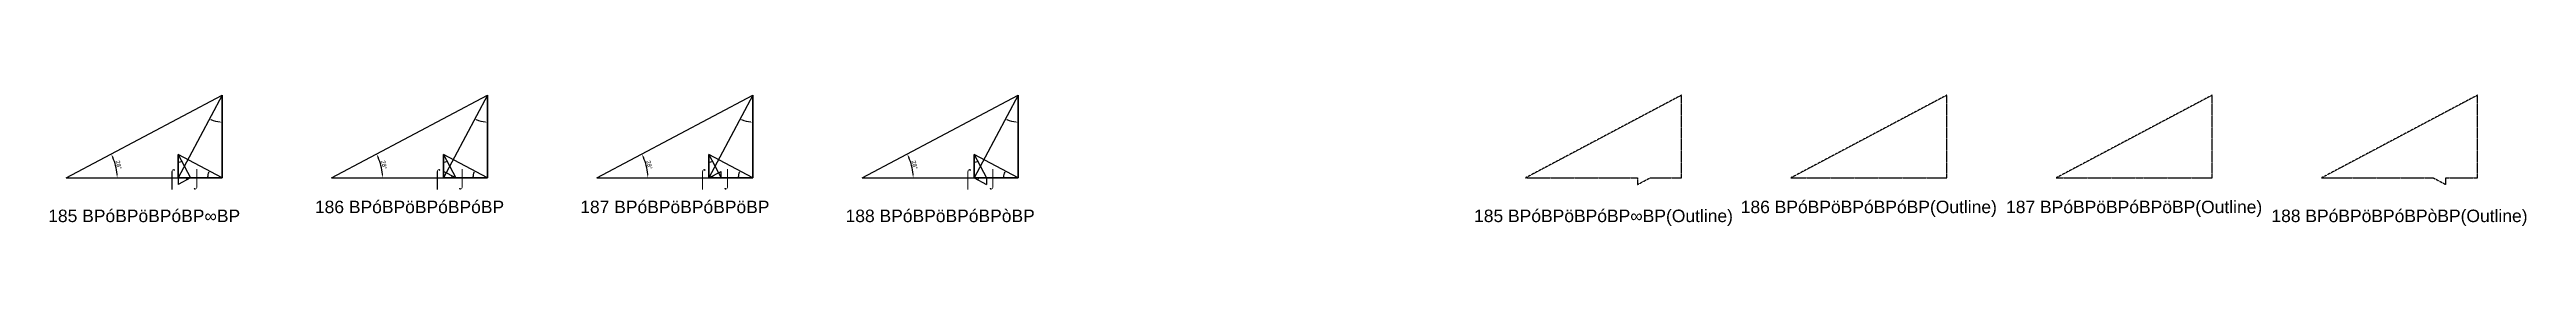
# Model space of a CAD drawing. Header units: millimetres. Extents: x 130908 to 599272, y -2842299 to 24518.
# Drawn here: x 231250 to 469138, y -1593489 to -1580900 of the extents above; entities that cross this region are included whole.
import ezdxf
from ezdxf.enums import TextEntityAlignment as Align

# ---------------------------------------------------------------- set-up
doc = ezdxf.new("R2010")
doc.units = ezdxf.units.MM
doc.header["$PDMODE"] = 35
doc.linetypes.add('DASHED', pattern=[19.05, 12.7, -6.35])
for name, color, linetype in [('BASE', 170, 'Continuous'), ('HYPOTENUSE', 20, 'Continuous'), ('PERPENDICULAR', 90, 'Continuous')]:
    doc.layers.add(name, color=color, linetype=linetype)
doc.styles.add('Arial', font='arial.ttf')
doc.dimstyles.new('ISO-25', dxfattribs={"dimtxt": 250, "dimasz": 100, "dimexe": 1.25, "dimexo": 0.625, "dimgap": 100, "dimtad": 1, "dimdec": 0, "dimtxsty": 'Arial', "dimcen": 2.5, "dimadec": 0, "dimazin": 0, "dimtfac": 1, "dimtdec": 0, "dimtmove": 0, "dimatfit": 3, "dimfxl": 1, "dimarcsym": 0})

# ---------------------------------------------------------------- blocks, each defined once
blk = doc.blocks.new('*D2')
at = {"color": 0, "lineweight": -2, "ltscale": 100, "transparency": 16777216}
blk.add_arc((0, 0), 4906, 4.08845, 23.91155, dxfattribs=at)
at = {"color": 0, "ltscale": 100, "transparency": 16777216}
for points in [[(4432, 1963), (4537, 2014), (4332, 2303)], [(4952, 352), (4835, 348), (4906, 0)]]:
    blk.add_solid(points, dxfattribs=at)
at = {"layer": 'Defpoints', "color": 0, "ltscale": 100, "transparency": 16777216}
for p in [(15000, 7976), (0, 0), (0, 0), (4841, 796), (15000, 0)]:
    blk.add_point(p, dxfattribs=at)
at = {"color": 0, "ltscale": 100, "transparency": 16777216, "insert": (5055, 1260), "char_height": 400, "attachment_point": 5, "rotation": 284, "style": 'Arial'}
blk.add_mtext('28°', dxfattribs=at)
blk = doc.blocks.new('GTN')
at = {"layer": 'BASE'}
blk.add_line((0, 0), (15000, 0), dxfattribs=at)
at = {"layer": 'HYPOTENUSE'}
blk.add_line((0, 0), (15000, 7975.6), dxfattribs=at)
at = {"layer": 'PERPENDICULAR'}
blk.add_line((15000, 0), (15000, 7975.6), dxfattribs=at)
at = {"color": 4, "ltscale": 100}
dim = blk.add_angular_dim_2l(base=(4841, 795.6), line1=((0, 0), (15000, 0)), line2=((0, 0), (15000, 7975.6)), dimstyle='ISO-25', override={"dimtxt": 400, "dimasz": 350, "dimgap": 100}, dxfattribs=at)
dim.commit()
dim.dimension.update_dxf_attribs({"geometry": '*D2', "text_midpoint": (5055.4, 1260.5)})

msp = doc.modelspace()

# ---------------------------------------------------------------- linework, layer by layer
at = {"linetype": 'DASHED', "ltscale": 70}
for p, q in [((242999, -1588876), (245397, -1588876)), ((268482, -1588876), (270879, -1588876)), ((293964, -1588876), (296362, -1588876)), ((319447, -1588876), (321845, -1588876))]:
    msp.add_line(p, q, dxfattribs=at)
at = {"linetype": 'DASHED'}
for points in [[(372995, -1588876), (383754, -1588876), (383754, -1589513), (384953, -1588876), (387995, -1588876), (387995, -1580900)], [(398477, -1588876), (413477, -1588876), (413477, -1580900)], [(423960, -1588876), (438960, -1588876), (438960, -1580900)], [(449443, -1588876), (460202, -1588876), (461401, -1589513), (461401, -1588876), (464443, -1588876), (464443, -1580900)]]:
    msp.add_lwpolyline(points, close=True, dxfattribs=at)

# ---------------------------------------------------------------- block references
for p in [(232839, -1588876), (258322, -1588876), (283805, -1588876), (309287, -1588876)]:
    msp.add_blockref('GTN', p, dxfattribs=at)
at = {"linetype": 'DASHED', "ltscale": 100}
for p, xscale, yscale, zscale, rotation in [((247839, -1580900), -0.53170943166148, 0.53170943166148, 0.53170943166148, 90), ((273322, -1580900), -0.53170943166148, 0.53170943166148, 0.53170943166148, 90), ((298805, -1580900), -0.53170943166148, 0.53170943166148, 0.53170943166148, 90), ((324287, -1580900), -0.53170943166148, 0.53170943166148, 0.53170943166148, 90), ((243598, -1586621), 0.150322189285358, 0.150322189285358, 0.150322189285358, 270), ((269081, -1586621), 0.150322189285358, 0.150322189285358, 0.150322189285358, 270), ((294564, -1586621), 0.150322189285358, 0.150322189285358, 0.150322189285358, 270), ((320047, -1586621), 0.150322189285358, 0.150322189285358, 0.150322189285358, 270), ((244797, -1588876), 0.07992772583102702, 0.07992772583102702, 0.07992772583102702, 180), ((320047, -1588876), -0.07992772583102702, 0.07992772583102702, 0.07992772583102702, 180)]:
    msp.add_blockref('GTN', p, dxfattribs=dict(at, xscale=xscale, yscale=yscale, zscale=zscale, rotation=rotation))
for p, xscale, yscale, zscale in [((247839, -1588876), -0.282714919717773, 0.282714919717773, 0.282714919717773), ((273322, -1588876), -0.282714919717773, 0.282714919717773, 0.282714919717773), ((298805, -1588876), -0.282714919717773, 0.282714919717773, 0.282714919717773), ((324287, -1588876), -0.282714919717773, 0.282714919717773, 0.282714919717773), ((270280, -1588876), -0.07992772583102702, 0.07992772583102702, 0.07992772583102702), ((294564, -1588876), 0.07992772583102702, 0.07992772583102702, 0.07992772583102702)]:
    msp.add_blockref('GTN', p, dxfattribs=dict(at, xscale=xscale, yscale=yscale, zscale=zscale))

# ---------------------------------------------------------------- texts
at = {"linetype": 'DASHED', "ltscale": 100, "style": 'Arial'}
for s, p in [('⌠', (242999, -1588876)), ('⌡', (245397, -1588876)), ('⌠', (268482, -1588876)), ('⌡', (270879, -1588876)), ('⌠', (293964, -1588876)), ('⌡', (296362, -1588876)), ('⌠', (319447, -1588876)), ('⌡', (321845, -1588876)), ('186 BPóBPöBPóBPóBP', (265822, -1591667)), ('187 BPóBPöBPóBPöBP', (291305, -1591667)), ('186 BPóBPöBPóBPóBP(Outline)', (405977, -1591667)), ('187 BPóBPöBPóBPöBP(Outline)', (431460, -1591667)), ('185 BPóBPöBPóBP∞BP', (240339, -1592528)), ('188 BPóBPöBPóBPòBP', (316787, -1592528)), ('185 BPóBPöBPóBP∞BP(Outline)', (380495, -1592528)), ('188 BPóBPöBPóBPòBP(Outline)', (456943, -1592528))]:
    msp.add_text(s, height=1200, dxfattribs=at).set_placement(p, align=Align.MIDDLE_CENTER)

doc.saveas('drawing.dxf')
